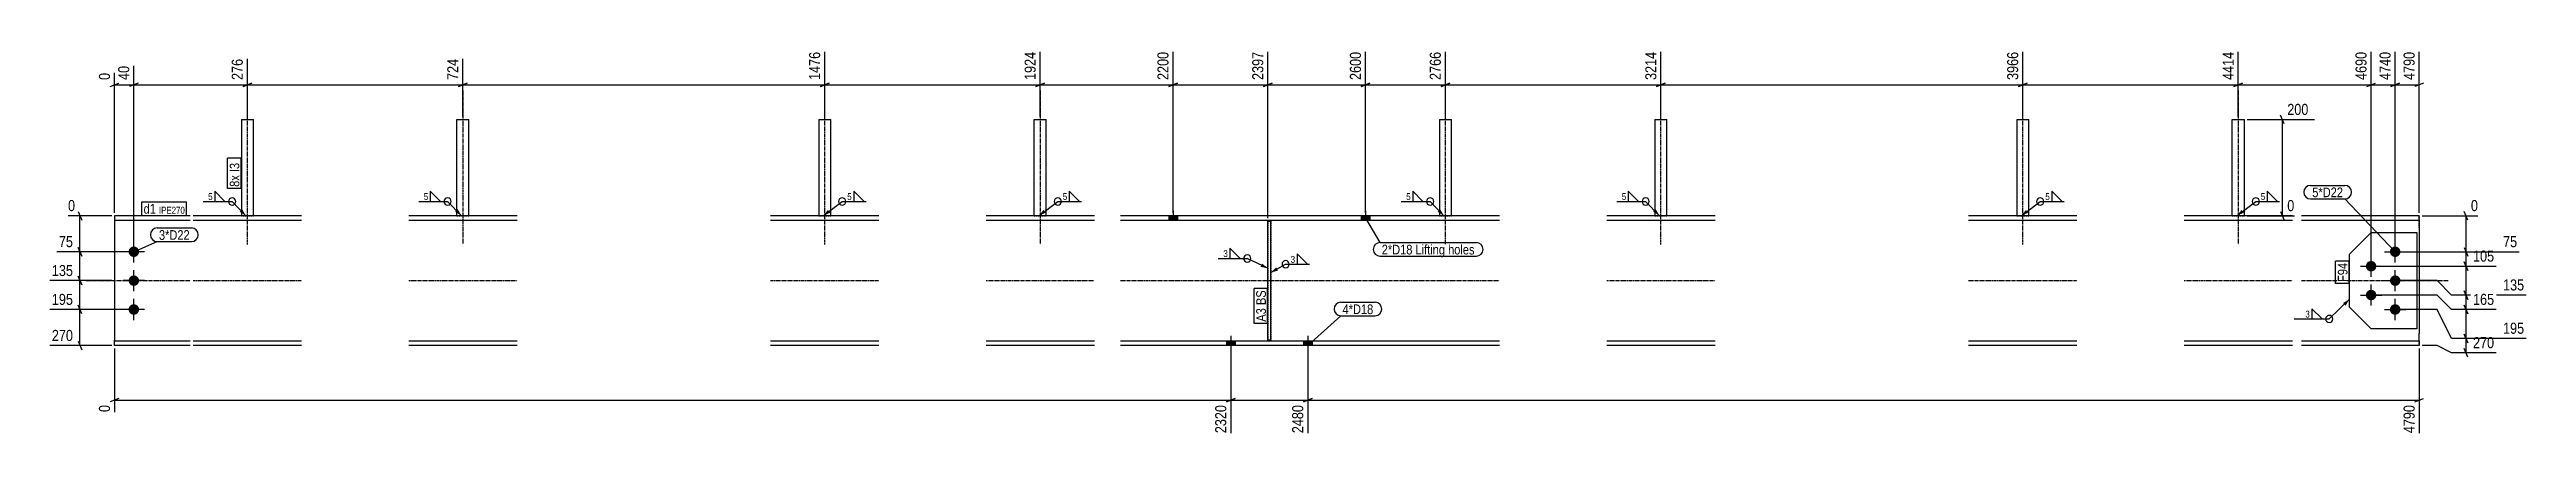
# Model space of a CAD drawing. Header units: millimetres. Extents: x 29 to 28898, y 10 to 1823.
# Drawn here: x 23750 to 28898, y 10 to 812 of the extents above; entities that cross this region are included whole.
import ezdxf

# ---------------------------------------------------------------- set-up
doc = ezdxf.new("R2010")
doc.units = ezdxf.units.MM
doc.linetypes.add('DXK_LINE_DOT2', pattern=[3.9198, 1.9599, -1.9599])
doc.linetypes.add('DXK_LINE_DOT3', pattern=[5.9187, 2.979, -0.9799, 0.9799, -0.9799])
for name, color, linetype in [('MÅLSÆTNING', 7, 'Continuous'), ('STÅL', 7, 'Continuous'), ('TEKST', 7, 'Continuous')]:
    doc.layers.add(name, color=color, linetype=linetype)
doc.styles.add('Arial Narrow', font='ARIALN.TTF', dxfattribs={"height": 0.2})

msp = doc.modelspace()

# ---------------------------------------------------------------- hatches: boundary and pattern name
at = {"layer": 'STÅL', "linetype": 'Continuous'}
for points in [[(26076.5, 456.3), (26094.5, 456.3), (26094.5, 466.5), (26076.5, 466.5)], [(26476.5, 456.3), (26494.5, 456.3), (26494.5, 466.5), (26476.5, 466.5)], [(23914.5, 391.5, -1), (23936.5, 391.5, -1)], [(28564.5, 361.5, -1), (28586.5, 361.5, -1)], [(28614.5, 391.5, -1), (28636.5, 391.5, -1)], [(23914.5, 331.5, -1), (23936.5, 331.5, -1)], [(28564.5, 301.5, -1), (28586.5, 301.5, -1)], [(28614.5, 331.5, -1), (28636.5, 331.5, -1)], [(23914.5, 271.5, -1), (23936.5, 271.5, -1)], [(28614.5, 271.5, -1), (28636.5, 271.5, -1)], [(26214.5, 206.7), (26196.5, 206.7), (26196.5, 196.5), (26214.5, 196.5)], [(26214.5, 206.7), (26196.5, 206.7), (26196.5, 196.5), (26214.5, 196.5)], [(26374.5, 206.7), (26356.5, 206.7), (26356.5, 196.5), (26374.5, 196.5)], [(26374.5, 206.7), (26356.5, 206.7), (26356.5, 196.5), (26374.5, 196.5)]]:
    msp.add_hatch(color=96, dxfattribs=at).paths.add_polyline_path(points)
at = {"layer": 'TEKST', "linetype": 'Continuous'}
for points in [[(24150.7, 479.9), (24158.5, 466.5), (24145.3, 474.7)], [(24598.7, 479.9), (24606.5, 466.5), (24593.3, 474.7)], [(25372.7, 472.6), (25358.5, 466.5), (25368.2, 478.6)], [(25820.7, 472.6), (25806.5, 466.5), (25816.2, 478.6)], [(26640.7, 479.9), (26648.5, 466.5), (26635.3, 474.7)], [(27088.7, 479.9), (27096.5, 466.5), (27083.3, 474.7)], [(27862.7, 472.6), (27848.5, 466.5), (27858.2, 478.6)], [(28310.7, 472.6), (28296.5, 466.5), (28306.2, 478.6)], [(26270.6, 366.9), (26282.5, 357.1), (26267.4, 360.2)], [(28517.2, 285), (28530.5, 292.8), (28522.4, 279.6)]]:
    msp.add_hatch(color=3, dxfattribs=at).paths.add_polyline_path(points)

# ---------------------------------------------------------------- linework, layer by layer
at = {"layer": 'MÅLSÆTNING', "color": 7, "linetype": 'Continuous'}
for p, q in [((23925.5, 397.5), (23925.5, 777.9)), ((23925.5, 397.5), (23925.5, 777.9)), ((24161.5, 672.5), (24161.5, 792.6)), ((24161.5, 672.5), (24161.5, 792.6)), ((24609.5, 672.5), (24609.5, 792.6)), ((24609.5, 672.5), (24609.5, 792.6)), ((25361.5, 672.5), (25361.5, 807.2)), ((25361.5, 672.5), (25361.5, 807.2)), ((25809.5, 672.5), (25809.5, 807.2)), ((25809.5, 672.5), (25809.5, 807.2)), ((26085.5, 472.4), (26085.5, 807.2)), ((26085.5, 472.4), (26085.5, 807.2)), ((26282.5, 461.3), (26282.5, 807.2)), ((26282.5, 461.3), (26282.5, 807.2)), ((26485.5, 472.5), (26485.5, 807.2)), ((26485.5, 472.5), (26485.5, 807.2)), ((26651.5, 672.5), (26651.5, 807.2)), ((26651.5, 672.5), (26651.5, 807.2)), ((27099.5, 672.5), (27099.5, 807.2)), ((27099.5, 672.5), (27099.5, 807.2)), ((27851.5, 672.5), (27851.5, 807.2)), ((27851.5, 672.5), (27851.5, 807.2)), ((28299.5, 672.5), (28299.5, 807.2)), ((28299.5, 672.5), (28299.5, 807.2)), ((28575.5, 367.5), (28575.5, 807.2)), ((28625.5, 397.5), (28625.5, 807.2)), ((28675.5, 472.5), (28675.5, 807.2)), ((23876.5, 734.9), (23894.5, 742.1)), ((23885.5, 472.5), (23885.5, 763.3)), ((23885.5, 738.5), (23925.5, 738.5)), ((23934.5, 742.1), (23916.5, 734.9)), ((23934.5, 742.1), (23916.5, 734.9)), ((23925.5, 738.5), (24161.5, 738.5)), ((24170.5, 742.1), (24152.5, 734.9)), ((24152.5, 734.9), (24170.5, 742.1)), ((24161.5, 738.5), (24609.5, 738.5)), ((24618.5, 742.1), (24600.5, 734.9)), ((24600.5, 734.9), (24618.5, 742.1)), ((24609.5, 738.5), (25361.5, 738.5)), ((25370.5, 742.1), (25352.5, 734.9)), ((25352.5, 734.9), (25370.5, 742.1)), ((25361.5, 738.5), (25809.5, 738.5)), ((25818.5, 742.1), (25800.5, 734.9)), ((25800.5, 734.9), (25818.5, 742.1)), ((25809.5, 738.5), (26085.5, 738.5)), ((26094.5, 742.1), (26076.5, 734.9)), ((26076.5, 734.9), (26094.5, 742.1)), ((26085.5, 738.5), (26282.5, 738.5)), ((26291.5, 742.1), (26273.5, 734.9)), ((26273.5, 734.9), (26291.5, 742.1)), ((26282.5, 738.5), (26485.5, 738.5)), ((26494.5, 742.1), (26476.5, 734.9)), ((26476.5, 734.9), (26494.5, 742.1)), ((26485.5, 738.5), (26651.5, 738.5)), ((26660.5, 742.1), (26642.5, 734.9)), ((26642.5, 734.9), (26660.5, 742.1)), ((26651.5, 738.5), (27099.5, 738.5)), ((27108.5, 742.1), (27090.5, 734.9)), ((27090.5, 734.9), (27108.5, 742.1)), ((27099.5, 738.5), (27851.5, 738.5)), ((27860.5, 742.1), (27842.5, 734.9)), ((27842.5, 734.9), (27860.5, 742.1)), ((27851.5, 738.5), (28299.5, 738.5)), ((28308.5, 742.1), (28290.5, 734.9)), ((28290.5, 734.9), (28308.5, 742.1)), ((28566.5, 734.9), (28584.5, 742.1)), ((28575.5, 738.5), (28625.5, 738.5)), ((28634.5, 742.1), (28616.5, 734.9)), ((28684.5, 742.1), (28666.5, 734.9)), ((28394.6, 657.5), (28387.4, 675.5)), ((28318, 666.5), (28457.6, 666.5)), ((28391, 466.5), (28391, 666.5)), ((23879.5, 466.5), (23788.7, 466.5)), ((23809.9, 475.5), (23817.1, 457.5)), ((23813.5, 391.5), (23813.5, 466.5)), ((28318, 466.5), (28415.9, 466.5)), ((28387.4, 475.5), (28394.6, 457.5)), ((28681.5, 466.5), (28797.5, 466.5)), ((28776.3, 457.5), (28769.1, 475.5)), ((23919.5, 391.5), (23765.3, 391.5)), ((23919.5, 391.5), (23765.3, 391.5)), ((23817.1, 382.5), (23809.9, 400.5)), ((23809.9, 400.5), (23817.1, 382.5)), ((28581.5, 361.5), (28835.5, 361.5)), ((28631.5, 391.5), (28883.3, 391.5)), ((28769.1, 400.5), (28776.3, 382.5)), ((28776.3, 352.5), (28769.1, 370.5)), ((28769.1, 370.5), (28776.3, 352.5)), ((28772.7, 361.5), (28772.7, 391.5)), ((28772.7, 301.5), (28772.7, 361.5)), ((28712.7, 331.5), (28631.5, 331.5)), ((28712.7, 331.5), (28631.5, 331.5)), ((28742.7, 301.5), (28712.7, 331.5)), ((28742.7, 301.5), (28712.7, 331.5)), ((28769.1, 310.5), (28776.3, 292.5)), ((28776.3, 292.5), (28769.1, 310.5)), ((23919.5, 271.5), (23750.7, 271.5)), ((23817.1, 262.5), (23809.9, 280.5)), ((23813.5, 196.5), (23813.5, 271.5)), ((28712.7, 301.5), (28581.5, 301.5)), ((28712.7, 301.5), (28581.5, 301.5)), ((28712.7, 271.5), (28631.5, 271.5)), ((28712.7, 271.5), (28631.5, 271.5)), ((28742.7, 271.5), (28712.7, 301.5)), ((28742.7, 271.5), (28712.7, 301.5)), ((28742.7, 211.5), (28712.7, 271.5)), ((28742.7, 211.5), (28712.7, 271.5)), ((28897.9, 301.5), (28742.7, 301.5)), ((28776.3, 262.5), (28769.1, 280.5)), ((28769.1, 280.5), (28776.3, 262.5)), ((28772.7, 271.5), (28772.7, 301.5)), ((28897.9, 211.5), (28742.7, 211.5)), ((28769.1, 220.5), (28776.3, 202.5)), ((28772.7, 181.5), (28772.7, 211.5)), ((23879.5, 196.5), (23750.7, 196.5)), ((23809.9, 205.5), (23817.1, 187.5)), ((23885.5, 190.5), (23885.5, 58.3)), ((26205.5, 180.5), (26205.5, 14.4)), ((26205.5, 180.5), (26205.5, 14.4)), ((26365.5, 180.5), (26365.5, 14.4)), ((26365.5, 180.5), (26365.5, 14.4)), ((28675.5, 190.5), (28675.5, 14.4)), ((28712.7, 196.5), (28681.5, 196.5)), ((28742.7, 181.5), (28712.7, 196.5)), ((28835.5, 181.5), (28742.7, 181.5)), ((28776.3, 172.5), (28769.1, 190.5)), ((23894.5, 86.7), (23876.5, 79.5)), ((23885.5, 83.1), (26205.5, 83.1)), ((26214.5, 86.7), (26196.5, 79.5)), ((26196.5, 79.5), (26214.5, 86.7)), ((26205.5, 83.1), (26365.5, 83.1)), ((26374.5, 86.7), (26356.5, 79.5)), ((26356.5, 79.5), (26374.5, 86.7)), ((26365.5, 83.1), (28675.5, 83.1)), ((28666.5, 79.5), (28684.5, 86.7))]:
    msp.add_line(p, q, dxfattribs=at)
at = {"layer": 'STÅL', "color": 7, "linetype": 'DXK_LINE_DOT3'}
for p, q in [((24161.5, 406.5), (24161.5, 726.5)), ((24609.5, 726.5), (24609.5, 406.5)), ((25361.5, 406.5), (25361.5, 726.5)), ((25809.5, 726.5), (25809.5, 406.5)), ((26651.5, 406.5), (26651.5, 726.5)), ((27099.5, 406.5), (27099.5, 726.5)), ((27851.5, 406.5), (27851.5, 726.5)), ((28299.5, 726.5), (28299.5, 406.5)), ((23825.5, 331.5), (24042.9, 331.5)), ((24049, 331.5), (24274, 331.5)), ((24497, 331.5), (24722, 331.5)), ((25249, 331.5), (25474, 331.5)), ((25697, 331.5), (25922, 331.5)), ((25976.5, 331.5), (26764, 331.5)), ((26987, 331.5), (27212, 331.5)), ((27739, 331.5), (27964, 331.5)), ((28187, 331.5), (28412, 331.5)), ((28430.5, 331.5), (28735.5, 331.5))]:
    msp.add_line(p, q, dxfattribs=at)
at = {"layer": 'STÅL', "color": 2, "linetype": 'Continuous'}
for p, q in [((24149, 666.5), (24149, 466.5)), ((24149, 666.5), (24174, 666.5)), ((24174, 466.5), (24174, 666.5)), ((24597, 466.5), (24597, 666.5)), ((24597, 666.5), (24622, 666.5)), ((24622, 466.5), (24622, 666.5)), ((25349, 666.5), (25349, 466.5)), ((25349, 666.5), (25374, 666.5)), ((25374, 466.5), (25374, 666.5)), ((25797, 466.5), (25797, 666.5)), ((25797, 666.5), (25822, 666.5)), ((25822, 466.5), (25822, 666.5)), ((26639, 666.5), (26639, 466.5)), ((26639, 666.5), (26664, 666.5)), ((26664, 466.5), (26664, 666.5)), ((27087, 666.5), (27087, 466.5)), ((27087, 666.5), (27112, 666.5)), ((27112, 466.5), (27112, 666.5)), ((27839, 666.5), (27839, 466.5)), ((27839, 666.5), (27864, 666.5)), ((27864, 466.5), (27864, 666.5)), ((28287, 466.5), (28287, 666.5)), ((28287, 666.5), (28312, 666.5)), ((28312, 466.5), (28312, 666.5)), ((23885.5, 466.5), (23885.5, 216)), ((24042.9, 466.5), (23885.5, 466.5)), ((24274, 466.5), (24049, 466.5)), ((24722, 466.5), (24497, 466.5)), ((25474, 466.5), (25249, 466.5)), ((25922, 466.5), (25697, 466.5)), ((26764, 466.5), (25976.5, 466.5)), ((27212, 466.5), (26987, 466.5)), ((27964, 466.5), (27739, 466.5)), ((28412, 466.5), (28187, 466.5)), ((28675.5, 466.5), (28430.5, 466.5)), ((28675.5, 456.3), (28675.5, 466.5)), ((24042.9, 456.3), (23885.5, 456.3)), ((24274, 456.3), (24049, 456.3)), ((24722, 456.3), (24497, 456.3)), ((25474, 456.3), (25249, 456.3)), ((25922, 456.3), (25697, 456.3)), ((26764, 456.3), (25976.5, 456.3)), ((26282.5, 207.7), (26282.5, 455.3)), ((26282.5, 455.3), (26288.5, 455.3)), ((26288.5, 207.7), (26288.5, 455.3)), ((27212, 456.3), (26987, 456.3)), ((27964, 456.3), (27739, 456.3)), ((28412, 456.3), (28187, 456.3)), ((28675.5, 456.3), (28430.5, 456.3)), ((28530.5, 386.5), (28575.5, 431.5)), ((28575.5, 431.5), (28670.5, 431.5)), ((28670.5, 431.5), (28670.5, 231.5)), ((28675.5, 456.3), (28675.5, 441.3)), ((28675.5, 441.3), (28675.5, 221.7)), ((28530.5, 276.5), (28530.5, 386.5)), ((28575.5, 231.5), (28530.5, 276.5)), ((23885.5, 216), (23885.5, 206.7)), ((23885.5, 206.7), (24042.9, 206.7)), ((23885.5, 196.5), (23885.5, 206.7)), ((24049, 206.7), (24274, 206.7)), ((24497, 206.7), (24722, 206.7)), ((25249, 206.7), (25474, 206.7)), ((25697, 206.7), (25922, 206.7)), ((25976.5, 206.7), (26764, 206.7)), ((26288.5, 207.7), (26282.5, 207.7)), ((26987, 206.7), (27212, 206.7)), ((27739, 206.7), (27964, 206.7)), ((28187, 206.7), (28412, 206.7)), ((28430.5, 206.7), (28675.5, 206.7)), ((28670.5, 231.5), (28575.5, 231.5)), ((28675.5, 206.7), (28675.5, 221.7)), ((28675.5, 206.7), (28675.5, 196.5)), ((24042.9, 196.5), (23885.5, 196.5)), ((24274, 196.5), (24049, 196.5)), ((24722, 196.5), (24497, 196.5)), ((25474, 196.5), (25249, 196.5)), ((25922, 196.5), (25697, 196.5)), ((26764, 196.5), (25976.5, 196.5)), ((27212, 196.5), (26987, 196.5)), ((27964, 196.5), (27739, 196.5)), ((28412, 196.5), (28187, 196.5)), ((28675.5, 196.5), (28430.5, 196.5))]:
    msp.add_line(p, q, dxfattribs=at)
at = {"layer": 'STÅL', "color": 7, "linetype": 'DXK_LINE_DOT2'}
for p, q in [((24149, 466.5), (24174, 466.5)), ((24597, 466.5), (24622, 466.5)), ((25349, 466.5), (25374, 466.5)), ((25797, 466.5), (25822, 466.5)), ((26639, 466.5), (26664, 466.5)), ((27087, 466.5), (27112, 466.5)), ((27839, 466.5), (27864, 466.5)), ((28287, 466.5), (28312, 466.5)), ((28675.5, 466.5), (28675.5, 456.3)), ((26288.5, 455.3), (26282.5, 455.3)), ((26282.5, 455.3), (26282.5, 207.7)), ((26288.5, 455.3), (26288.5, 207.7)), ((28675.5, 441.3), (28675.5, 455.2)), ((23885.5, 206.7), (23885.5, 207.9)), ((23885.5, 196.5), (23885.5, 206.7)), ((26288.5, 207.7), (26282.5, 207.7)), ((28675.5, 196.5), (28675.5, 216))]:
    msp.add_line(p, q, dxfattribs=at)
at = {"layer": 'STÅL', "color": 96, "linetype": 'Continuous'}
for p, q in [((26076.5, 466.5), (26076.5, 456.3)), ((26085.5, 476.5), (26085.5, 456.3)), ((26094.5, 466.5), (26094.5, 456.3)), ((26476.5, 466.5), (26476.5, 456.3)), ((26485.5, 476.5), (26485.5, 456.3)), ((26494.5, 466.5), (26494.5, 456.3)), ((23925.5, 369.5), (23925.5, 413.5)), ((28625.5, 369.5), (28625.5, 413.5)), ((23947.5, 391.5), (23903.5, 391.5)), ((28553.5, 361.5), (28597.5, 361.5)), ((28575.5, 339.5), (28575.5, 383.5)), ((28603.5, 391.5), (28647.5, 391.5)), ((23947.5, 331.5), (23903.5, 331.5)), ((23925.5, 309.5), (23925.5, 353.5)), ((28575.5, 279.5), (28575.5, 323.5)), ((28603.5, 331.5), (28647.5, 331.5)), ((28625.5, 309.5), (28625.5, 353.5)), ((23947.5, 271.5), (23903.5, 271.5)), ((23925.5, 249.5), (23925.5, 293.5)), ((28553.5, 301.5), (28597.5, 301.5)), ((28603.5, 271.5), (28647.5, 271.5)), ((28625.5, 249.5), (28625.5, 293.5)), ((26196.5, 206.7), (26196.5, 196.5)), ((26196.5, 206.7), (26196.5, 196.5)), ((26205.5, 216.7), (26205.5, 151.7)), ((26205.5, 216.7), (26205.5, 151.7)), ((26214.5, 206.7), (26214.5, 196.5)), ((26214.5, 206.7), (26214.5, 196.5)), ((26356.5, 206.7), (26356.5, 196.5)), ((26356.5, 206.7), (26356.5, 196.5)), ((26365.5, 216.7), (26365.5, 151.7)), ((26365.5, 216.7), (26365.5, 151.7)), ((26374.5, 206.7), (26374.5, 196.5)), ((26374.5, 206.7), (26374.5, 196.5))]:
    msp.add_line(p, q, dxfattribs=at)
at = {"layer": 'TEKST', "color": 3, "linetype": 'Continuous'}
for p, q in [((24158.5, 466.5), (24129.7, 496.1)), ((24606.5, 466.5), (24577.7, 496.1)), ((26648.5, 466.5), (26619.7, 496.1)), ((27096.5, 466.5), (27067.7, 496.1)), ((26282.5, 357.1), (26239.7, 377.6)), ((28530.5, 292.8), (28488.5, 251.8))]:
    msp.add_line(p, q, dxfattribs=at)
for centre, start, end in [((24577.7, 496.1), 90, 270), ((24577.7, 496.1), 270, 90), ((26619.7, 496.1), 90, 270), ((26619.7, 496.1), 270, 90), ((27067.7, 496.1), 90, 270), ((27067.7, 496.1), 270, 90), ((26239.7, 377.6), 90, 270), ((26239.7, 377.6), 270, 90), ((28488.5, 251.8), 90, 270), ((28488.5, 251.8), 270, 90)]:
    msp.add_arc(centre, 7.5, start, end, dxfattribs=at)

# ---------------------------------------------------------------- wipeouts: each hides what was drawn before it
at = {"color": 0}
for points in [[(24090.4, 497.9), (24090.4, 515.3), (24078.9, 515.3), (24078.9, 497.9)], [(24538.4, 497.9), (24538.4, 515.3), (24526.9, 515.3), (24526.9, 497.9)], [(25418.6, 497.9), (25418.6, 515.3), (25407.1, 515.3), (25407.1, 497.9)], [(25866.6, 497.9), (25866.6, 515.3), (25855.1, 515.3), (25855.1, 497.9)], [(26580.4, 497.9), (26580.4, 515.3), (26568.9, 515.3), (26568.9, 497.9)], [(27028.4, 497.9), (27028.4, 515.3), (27016.9, 515.3), (27016.9, 497.9)], [(27908.6, 497.9), (27908.6, 515.3), (27897.1, 515.3), (27897.1, 497.9)], [(28356.6, 497.9), (28356.6, 515.3), (28345.1, 515.3), (28345.1, 497.9)], [(26200.4, 379.4), (26200.4, 396.8), (26188.8, 396.8), (26188.8, 379.4)], [(26340.3, 367.4), (26340.3, 384.8), (26328.7, 384.8), (26328.7, 367.4)], [(26583.1, 386), (26583.1, 407), (26519.1, 407), (26519.1, 386)], [(26501.6, 262), (26501.6, 283), (26437.7, 283), (26437.7, 262)], [(28449.2, 253.6), (28449.2, 271), (28437.6, 271), (28437.6, 253.6)]]:
    msp.add_wipeout(points, dxfattribs=at).dxf.layer = 'TEKST'

# ---------------------------------------------------------------- next in the draw order: hatches: boundary and pattern name
at = {"layer": 'TEKST', "linetype": 'Continuous'}
msp.add_hatch(color=3, dxfattribs=at).paths.add_polyline_path([(26303.5, 352.4), (26288.5, 348.4), (26299.8, 359)])

# ---------------------------------------------------------------- next in the draw order: linework, layer by layer
at = {"layer": 'TEKST', "color": 3, "linetype": 'Continuous'}
for p, q in [((24093.5, 517.5), (24093.5, 496.1)), ((24562.9, 496.1), (24541.5, 517.5)), ((24541.5, 517.5), (24541.5, 496.1)), ((25443.1, 496.1), (25421.7, 517.5)), ((25421.7, 517.5), (25421.7, 496.1)), ((25891.1, 496.1), (25869.7, 517.5)), ((25869.7, 517.5), (25869.7, 496.1)), ((26604.9, 496.1), (26583.5, 517.5)), ((26583.5, 517.5), (26583.5, 496.1)), ((27052.9, 496.1), (27031.5, 517.5)), ((27031.5, 517.5), (27031.5, 496.1)), ((27933.1, 496.1), (27911.7, 517.5)), ((27911.7, 517.5), (27911.7, 496.1)), ((28359.7, 517.5), (28359.7, 496.1)), ((24069.6, 496.1), (24129.7, 496.1)), ((24093.5, 496.1), (24114.9, 496.1)), ((24517.6, 496.1), (24577.7, 496.1)), ((24541.5, 496.1), (24562.9, 496.1)), ((25358.5, 466.5), (25397.8, 496.1)), ((25397.8, 496.1), (25447.4, 496.1)), ((25421.7, 496.1), (25443.1, 496.1)), ((25806.5, 466.5), (25845.8, 496.1)), ((25845.8, 496.1), (25895.4, 496.1)), ((25869.7, 496.1), (25891.1, 496.1)), ((26559.6, 496.1), (26619.7, 496.1)), ((26583.5, 496.1), (26604.9, 496.1)), ((27007.6, 496.1), (27067.7, 496.1)), ((27031.5, 496.1), (27052.9, 496.1)), ((27848.5, 466.5), (27887.8, 496.1)), ((27887.8, 496.1), (27937.4, 496.1)), ((27911.7, 496.1), (27933.1, 496.1)), ((28296.5, 466.5), (28335.8, 496.1)), ((26179.5, 377.6), (26239.7, 377.6)), ((26224.9, 377.6), (26203.5, 399.1)), ((26203.5, 399.1), (26203.5, 377.6)), ((26203.5, 377.6), (26224.9, 377.6)), ((26288.5, 348.4), (26319.4, 365.6)), ((26319.4, 365.6), (26369.1, 365.6)), ((26364.8, 365.6), (26343.4, 387)), ((26343.4, 387), (26343.4, 365.6)), ((26343.4, 365.6), (26364.8, 365.6)), ((28473.7, 251.8), (28452.3, 273.2)), ((28452.3, 273.2), (28452.3, 251.8)), ((28415.8, 251.8), (28488.5, 251.8)), ((28452.3, 251.8), (28473.7, 251.8))]:
    msp.add_line(p, q, dxfattribs=at)
for centre, start, end in [((25397.8, 496.1), 90, 270), ((25397.8, 496.1), 270, 90), ((25845.8, 496.1), 90, 270), ((25845.8, 496.1), 270, 90), ((27887.8, 496.1), 90, 270), ((27887.8, 496.1), 270, 90), ((28335.8, 496.1), 90, 270), ((28335.8, 496.1), 270, 90), ((26319.4, 365.6), 90, 270), ((26319.4, 365.6), 270, 90)]:
    msp.add_arc(centre, 7.5, start, end, dxfattribs=at)

# ---------------------------------------------------------------- next in the draw order: texts
at = {"layer": 'TEKST', "color": 3, "style": 'Arial Narrow'}
for s, p in [('5', (24080.1, 499.1)), ('5', (24528.1, 499.1)), ('5', (25408.3, 499.1)), ('5', (25856.3, 499.1)), ('5', (26570.1, 499.1)), ('5', (27018.1, 499.1)), ('5', (27898.3, 499.1)), ('5', (28346.3, 499.1)), ('3', (26190, 380.6)), ('3', (26329.9, 368.6)), ('3', (28438.8, 254.8))]:
    msp.add_text(s, height=14.3, dxfattribs=at).set_placement(p)

# ---------------------------------------------------------------- next in the draw order: wipeouts: each hides what was drawn before it
at = {"color": 0, "linetype": 'Continuous'}
for points in [[(23920.7, 782.7), (23887.1, 782.7), (23887.1, 743.9), (23920.7, 743.9)], [(24156.7, 797.4), (24123.1, 797.4), (24123.1, 743.9), (24156.7, 743.9)], [(24604.7, 797.4), (24571.1, 797.4), (24571.1, 743.9), (24604.7, 743.9)], [(25356.7, 812), (25323.1, 812), (25323.1, 743.9), (25356.7, 743.9)], [(25804.7, 812), (25771.1, 812), (25771.1, 743.9), (25804.7, 743.9)], [(26080.7, 812), (26047.1, 812), (26047.1, 743.9), (26080.7, 743.9)], [(26277.7, 812), (26244.1, 812), (26244.1, 743.9), (26277.7, 743.9)], [(26480.7, 812), (26447.1, 812), (26447.1, 743.9), (26480.7, 743.9)], [(26646.7, 812), (26613.1, 812), (26613.1, 743.9), (26646.7, 743.9)], [(27094.7, 812), (27061.1, 812), (27061.1, 743.9), (27094.7, 743.9)], [(27846.7, 812), (27813.1, 812), (27813.1, 743.9), (27846.7, 743.9)], [(28620.7, 812), (28587.1, 812), (28587.1, 743.9), (28620.7, 743.9)], [(28462.4, 671.3), (28462.4, 704.9), (28396.4, 704.9), (28396.4, 671.3)], [(23808.1, 471.3), (23808.1, 504.9), (23783.9, 504.9), (23783.9, 471.3)], [(28433.2, 471.3), (28433.2, 504.9), (28396.4, 504.9), (28396.4, 471.3)], [(28883.7, 396.3), (28883.7, 429.9), (28844.9, 429.9), (28844.9, 396.3)], [(23803.8, 276.3), (23803.8, 309.9), (23750.3, 309.9), (23750.3, 276.3)], [(28898.4, 306.3), (28898.4, 339.9), (28844.9, 339.9), (28844.9, 306.3)], [(23803.8, 201.3), (23803.8, 234.9), (23750.3, 234.9), (23750.3, 201.3)], [(28898.4, 216.3), (28898.4, 249.9), (28844.9, 249.9), (28844.9, 216.3)], [(23880.7, 77.7), (23847.1, 77.7), (23847.1, 53.5), (23880.7, 53.5)], [(26200.7, 77.7), (26167.1, 77.7), (26167.1, 9.6), (26200.7, 9.6)], [(26360.7, 77.7), (26327.1, 77.7), (26327.1, 9.6), (26360.7, 9.6)], [(28670.7, 77.7), (28637.1, 77.7), (28637.1, 9.6), (28670.7, 9.6)]]:
    msp.add_wipeout(points, dxfattribs=at).dxf.layer = 'MÅLSÆTNING'
at = {"color": 0}
for points in [[(24144.8, 550.8), (24123.8, 550.8), (24123.8, 526.5), (24144.8, 526.5)], [(23971.4, 470.7), (23971.4, 491.7), (23945.8, 491.7), (23945.8, 470.7)], [(24041.6, 416.4), (24041.6, 437.4), (23977.7, 437.4), (23977.7, 416.4)], [(26583.1, 386), (26583.1, 407), (26519.1, 407), (26519.1, 386)], [(26278.3, 274.4), (26257.3, 274.4), (26257.3, 246.2), (26278.3, 246.2)], [(26501.6, 262), (26501.6, 283), (26437.7, 283), (26437.7, 262)]]:
    msp.add_wipeout(points, dxfattribs=at).dxf.layer = 'TEKST'

# ---------------------------------------------------------------- next in the draw order: linework, layer by layer
at = {"layer": 'MÅLSÆTNING', "color": 7, "linetype": 'Continuous'}
for p, q in [((28575.5, 367.5), (28575.5, 807.2)), ((28625.5, 397.5), (28625.5, 807.2)), ((28299.5, 738.5), (28575.5, 738.5)), ((28566.5, 734.9), (28584.5, 742.1)), ((28616.5, 734.9), (28634.5, 742.1)), ((28625.5, 738.5), (28675.5, 738.5)), ((23813.5, 331.5), (23813.5, 391.5)), ((28581.5, 361.5), (28835.5, 361.5)), ((23879.5, 331.5), (23750.7, 331.5)), ((23879.5, 331.5), (23750.7, 331.5)), ((23817.1, 322.5), (23809.9, 340.5)), ((23809.9, 340.5), (23817.1, 322.5)), ((23813.5, 271.5), (23813.5, 331.5)), ((23919.5, 271.5), (23750.7, 271.5)), ((23817.1, 262.5), (23809.9, 280.5)), ((28897.9, 301.5), (28742.7, 301.5)), ((28835.5, 271.5), (28742.7, 271.5)), ((28835.5, 271.5), (28742.7, 271.5))]:
    msp.add_line(p, q, dxfattribs=at)
at = {"layer": 'TEKST', "color": 3, "linetype": 'Continuous'}
for p, q in [((28381.1, 496.1), (28359.7, 517.5)), ((28335.8, 496.1), (28385.4, 496.1)), ((28359.7, 496.1), (28381.1, 496.1))]:
    msp.add_line(p, q, dxfattribs=at)
at = {"layer": 'TEKST', "color": 7, "linetype": 'Continuous'}
for p, q in [((26485.5, 461.4), (26515.5, 410.6)), ((26365.5, 196.6), (26434.1, 258.4)), ((26434.1, 286.6), (26505.2, 286.6)), ((26434.1, 258.4), (26505.2, 258.4))]:
    msp.add_line(p, q, dxfattribs=at)
for centre, start, end in [((26515.5, 396.5), 90, 270), ((26434.1, 272.5), 90, 270), ((26505.2, 272.5), 270, 90)]:
    msp.add_arc(centre, 14.1, start, end, dxfattribs=at)

# ---------------------------------------------------------------- next in the draw order: texts
at = {"layer": 'MÅLSÆTNING', "color": 3, "linetype": 'Continuous', "style": 'Arial Narrow'}
for s, height, p in [('276', 22.91, (24151.9, 748.7)), ('724', 22.91, (24599.9, 748.7)), ('1476', 22.91, (25351.9, 748.7)), ('1924', 22.91, (25799.9, 748.7)), ('2200', 22.91, (26075.9, 748.7)), ('2397', 22.91, (26272.9, 748.7)), ('2600', 22.91, (26475.9, 748.7)), ('2766', 22.91, (26641.9, 748.7)), ('3214', 22.91, (27089.9, 748.7)), ('3966', 22.91, (27841.9, 748.7)), ('4740', 22.91, (28615.9, 748.7)), ('0', 22.9, (23875.9, 58.3)), ('2320', 22.91, (26195.9, 14.4)), ('2480', 22.91, (26355.9, 14.4)), ('4790', 22.91, (28665.9, 14.4))]:
    msp.add_text(s, height=height, rotation=90.0002, dxfattribs=at).set_placement(p)
for s, height, p in [('200', 22.91, (28401.2, 676.1)), ('0', 22.9, (23788.7, 476.1)), ('0', 22.9, (28401.2, 476.1)), ('75', 22.91, (28849.7, 401.1)), ('135', 22.91, (28849.7, 311.1)), ('195', 22.91, (23755.1, 281.1)), ('270', 22.91, (23755.1, 206.1))]:
    msp.add_text(s, height=height, dxfattribs=at).set_placement(p)
at = {"layer": 'TEKST', "color": 3, "style": 'Arial Narrow'}
msp.add_text('4*D18', height=20.04, dxfattribs=at).set_placement((26437.7, 262))

# ---------------------------------------------------------------- next in the draw order: wipeouts: each hides what was drawn before it
at = {"color": 0, "linetype": 'Continuous'}
for points in [[(23880.7, 768.1), (23847.1, 768.1), (23847.1, 743.9), (23880.7, 743.9)], [(28836, 186.3), (28836, 219.9), (28782.5, 219.9), (28782.5, 186.3)]]:
    msp.add_wipeout(points, dxfattribs=at).dxf.layer = 'MÅLSÆTNING'
at = {"color": 0}
for points in [[(24144.8, 550.8), (24123.8, 550.8), (24123.8, 526.5), (24144.8, 526.5)], [(28517.1, 505), (28517.1, 526), (28453.2, 526), (28453.2, 505)], [(23971.4, 470.7), (23971.4, 491.7), (23945.8, 491.7), (23945.8, 470.7)], [(24041.6, 416.4), (24041.6, 437.4), (23977.7, 437.4), (23977.7, 416.4)], [(26712.2, 386), (26712.2, 407), (26589.4, 407), (26589.4, 386)], [(26278.3, 274.4), (26257.3, 274.4), (26257.3, 246.2), (26278.3, 246.2)]]:
    msp.add_wipeout(points, dxfattribs=at).dxf.layer = 'TEKST'

# ---------------------------------------------------------------- next in the draw order: linework, layer by layer
at = {"layer": 'MÅLSÆTNING', "color": 7, "linetype": 'Continuous'}
for p, q in [((28772.7, 211.5), (28772.7, 271.5)), ((28897.9, 211.5), (28742.7, 211.5)), ((28776.3, 202.5), (28769.1, 220.5))]:
    msp.add_line(p, q, dxfattribs=at)
at = {"layer": 'TEKST', "color": 3, "linetype": 'Continuous'}
msp.add_line((24114.9, 496.1), (24093.5, 517.5), dxfattribs=at)
at = {"layer": 'TEKST', "color": 7, "linetype": 'Continuous'}
for p, q in [((24148.4, 522.9), (24120.2, 522.9)), ((23942.2, 467.1), (23942.2, 495.3)), ((23925.5, 391.5), (23974.1, 412.8)), ((23974.1, 441), (24045.2, 441)), ((23974.1, 412.8), (24045.2, 412.8)), ((26281.9, 242.6), (26253.7, 242.6))]:
    msp.add_line(p, q, dxfattribs=at)
at = {"layer": 'TEKST', "color": 3, "linetype": 'Continuous'}
for start, end in [(90, 270), (270, 90)]:
    msp.add_arc((24129.7, 496.1), 7.5, start, end, dxfattribs=at)
at = {"layer": 'TEKST', "color": 7, "linetype": 'Continuous'}
for centre, start, end in [((23974.1, 426.9), 90, 270), ((24045.2, 426.9), 270, 90)]:
    msp.add_arc(centre, 14.1, start, end, dxfattribs=at)

# ---------------------------------------------------------------- next in the draw order: texts
at = {"layer": 'MÅLSÆTNING', "color": 3, "linetype": 'Continuous', "style": 'Arial Narrow'}
for s, height, p in [('40', 22.91, (23915.9, 748.7)), ('0', 22.9, (23875.9, 748.7))]:
    msp.add_text(s, height=height, rotation=90.0002, dxfattribs=at).set_placement(p)
for s, p in [('270', (28787.3, 191.1)), ('195', (28849.7, 221.1))]:
    msp.add_text(s, height=22.91, dxfattribs=at).set_placement(p)
at = {"layer": 'TEKST', "color": 3, "style": 'Arial Narrow'}
msp.add_text('3*D22', height=20.04, dxfattribs=at).set_placement((23977.7, 416.4))

# ---------------------------------------------------------------- next in the draw order: wipeouts: each hides what was drawn before it
at = {"color": 0, "linetype": 'Continuous'}
for points in [[(28294.7, 812), (28261.1, 812), (28261.1, 743.9), (28294.7, 743.9)], [(28570.7, 812), (28537.1, 812), (28537.1, 743.9), (28570.7, 743.9)], [(28670.7, 812), (28637.1, 812), (28637.1, 743.9), (28670.7, 743.9)], [(23803.8, 396.3), (23803.8, 429.9), (23764.9, 429.9), (23764.9, 396.3)], [(23803.8, 336.3), (23803.8, 369.9), (23750.3, 369.9), (23750.3, 336.3)], [(28836, 366.3), (28836, 399.9), (28782.5, 399.9), (28782.5, 366.3)]]:
    msp.add_wipeout(points, dxfattribs=at).dxf.layer = 'MÅLSÆTNING'
at = {"color": 0}
for points in [[(24144.8, 576.3), (24123.8, 576.3), (24123.8, 557.1), (24144.8, 557.1)], [(28517.1, 505), (28517.1, 526), (28453.2, 526), (28453.2, 505)], [(24031.6, 470.7), (24031.6, 485.7), (23977.7, 485.7), (23977.7, 470.7)], [(26712.2, 386), (26712.2, 407), (26589.4, 407), (26589.4, 386)], [(26278.3, 311.3), (26257.3, 311.3), (26257.3, 280.7), (26278.3, 280.7)]]:
    msp.add_wipeout(points, dxfattribs=at).dxf.layer = 'TEKST'

# ---------------------------------------------------------------- next in the draw order: linework, layer by layer
at = {"layer": 'MÅLSÆTNING', "color": 7, "linetype": 'Continuous'}
for p, q in [((28772.7, 391.5), (28772.7, 466.5)), ((28631.5, 391.5), (28883.3, 391.5)), ((28769.1, 400.5), (28776.3, 382.5))]:
    msp.add_line(p, q, dxfattribs=at)
at = {"layer": 'TEKST', "color": 7, "linetype": 'Continuous'}
for p, q in [((28449.6, 529.6), (28520.7, 529.6)), ((28449.6, 501.4), (28520.7, 501.4)), ((28625.5, 391.5), (28520.7, 501.4)), ((26515.5, 410.6), (26715.8, 410.6)), ((26515.5, 382.4), (26715.8, 382.4))]:
    msp.add_line(p, q, dxfattribs=at)
for centre, start, end in [((28449.6, 515.5), 90, 270), ((28520.7, 515.5), 270, 90), ((26715.8, 396.5), 270, 90)]:
    msp.add_arc(centre, 14.1, start, end, dxfattribs=at)

# ---------------------------------------------------------------- next in the draw order: texts
at = {"layer": 'MÅLSÆTNING', "color": 3, "linetype": 'Continuous', "style": 'Arial Narrow'}
for s, p in [('4414', (28289.9, 748.7)), ('4690', (28565.9, 748.7)), ('4790', (28665.9, 748.7))]:
    msp.add_text(s, height=22.91, rotation=90.0002, dxfattribs=at).set_placement(p)
for s, p in [('75', (23769.7, 401.1)), ('135', (23755.1, 341.1)), ('105', (28787.3, 371.1))]:
    msp.add_text(s, height=22.91, dxfattribs=at).set_placement(p)
at = {"layer": 'TEKST', "color": 3, "style": 'Arial Narrow'}
for s, height, p in [('5*D22', 20.04, (28453.2, 505)), ('2*D18', 20.04, (26519.1, 386)), ('Lifting holes', 20.043, (26589.4, 386))]:
    msp.add_text(s, height=height, dxfattribs=at).set_placement(p)

# ---------------------------------------------------------------- next in the draw order: wipeouts: each hides what was drawn before it
at = {"color": 0, "linetype": 'Continuous'}
msp.add_wipeout([(28836, 276.3), (28836, 309.9), (28782.5, 309.9), (28782.5, 276.3)], dxfattribs=at).dxf.layer = 'MÅLSÆTNING'
at = {"color": 0}
for points in [[(24144.8, 576.3), (24123.8, 576.3), (24123.8, 557.1), (24144.8, 557.1)], [(24031.6, 470.7), (24031.6, 485.7), (23977.7, 485.7), (23977.7, 470.7)], [(26278.3, 311.3), (26257.3, 311.3), (26257.3, 280.7), (26278.3, 280.7)]]:
    msp.add_wipeout(points, dxfattribs=at).dxf.layer = 'TEKST'

# ---------------------------------------------------------------- next in the draw order: linework, layer by layer
at = {"layer": 'TEKST', "color": 7, "linetype": 'Continuous'}
for p, q in [((24120.2, 522.9), (24120.2, 586.2)), ((24148.4, 586.2), (24120.2, 586.2)), ((24148.4, 522.9), (24148.4, 586.2)), ((23942.2, 495.3), (24035.2, 495.3)), ((23942.2, 467.1), (24035.2, 467.1)), ((24035.2, 467.1), (24035.2, 495.3)), ((26253.7, 242.6), (26253.7, 314.9)), ((26281.9, 314.9), (26253.7, 314.9)), ((26281.9, 242.6), (26281.9, 314.9))]:
    msp.add_line(p, q, dxfattribs=at)

# ---------------------------------------------------------------- next in the draw order: texts
at = {"layer": 'MÅLSÆTNING', "color": 3, "linetype": 'Continuous', "style": 'Arial Narrow'}
msp.add_text('165', height=22.91, dxfattribs=at).set_placement((28787.3, 281.1))
at = {"layer": 'TEKST', "color": 3, "style": 'Arial Narrow'}
for s, p in [('I3', (24144.8, 557.1)), ('8x', (24144.8, 526.5)), ('BS', (26278.3, 280.7)), ('A3', (26278.3, 246.2))]:
    msp.add_text(s, height=20.04, rotation=90.0002, dxfattribs=at).set_placement(p)
for s, height, p in [('d1', 20.04, (23945.8, 470.7)), ('IPE270', 14.32, (23977.7, 470.7))]:
    msp.add_text(s, height=height, dxfattribs=at).set_placement(p)

# ---------------------------------------------------------------- next in the draw order: wipeouts: each hides what was drawn before it
at = {"color": 0, "linetype": 'Continuous'}
msp.add_wipeout([(28802.3, 471.3), (28802.3, 504.9), (28778.1, 504.9), (28778.1, 471.3)], dxfattribs=at).dxf.layer = 'MÅLSÆTNING'
at = {"color": 0}
msp.add_wipeout([(28526.3, 368.5), (28505.3, 368.5), (28505.3, 328.9), (28526.3, 328.9)], dxfattribs=at).dxf.layer = 'TEKST'

# ---------------------------------------------------------------- next in the draw order: texts
at = {"layer": 'MÅLSÆTNING', "color": 3, "linetype": 'Continuous', "style": 'Arial Narrow'}
msp.add_text('0', height=22.9, dxfattribs=at).set_placement((28782.9, 476.1))

# ---------------------------------------------------------------- next in the draw order: wipeouts: each hides what was drawn before it
at = {"color": 0}
msp.add_wipeout([(28526.3, 368.5), (28505.3, 368.5), (28505.3, 328.9), (28526.3, 328.9)], dxfattribs=at).dxf.layer = 'TEKST'

# ---------------------------------------------------------------- next in the draw order: linework, layer by layer
at = {"layer": 'TEKST', "color": 7, "linetype": 'Continuous'}
for p, q in [((28501.7, 325.3), (28501.7, 372.1)), ((28529.9, 372.1), (28501.7, 372.1)), ((28529.9, 325.3), (28529.9, 372.1)), ((28529.9, 325.3), (28501.7, 325.3))]:
    msp.add_line(p, q, dxfattribs=at)

# ---------------------------------------------------------------- next in the draw order: texts
at = {"layer": 'TEKST', "color": 3, "style": 'Arial Narrow'}
msp.add_text('F94', height=20.04, rotation=90.0002, dxfattribs=at).set_placement((28526.3, 328.9))

doc.saveas('drawing.dxf')
